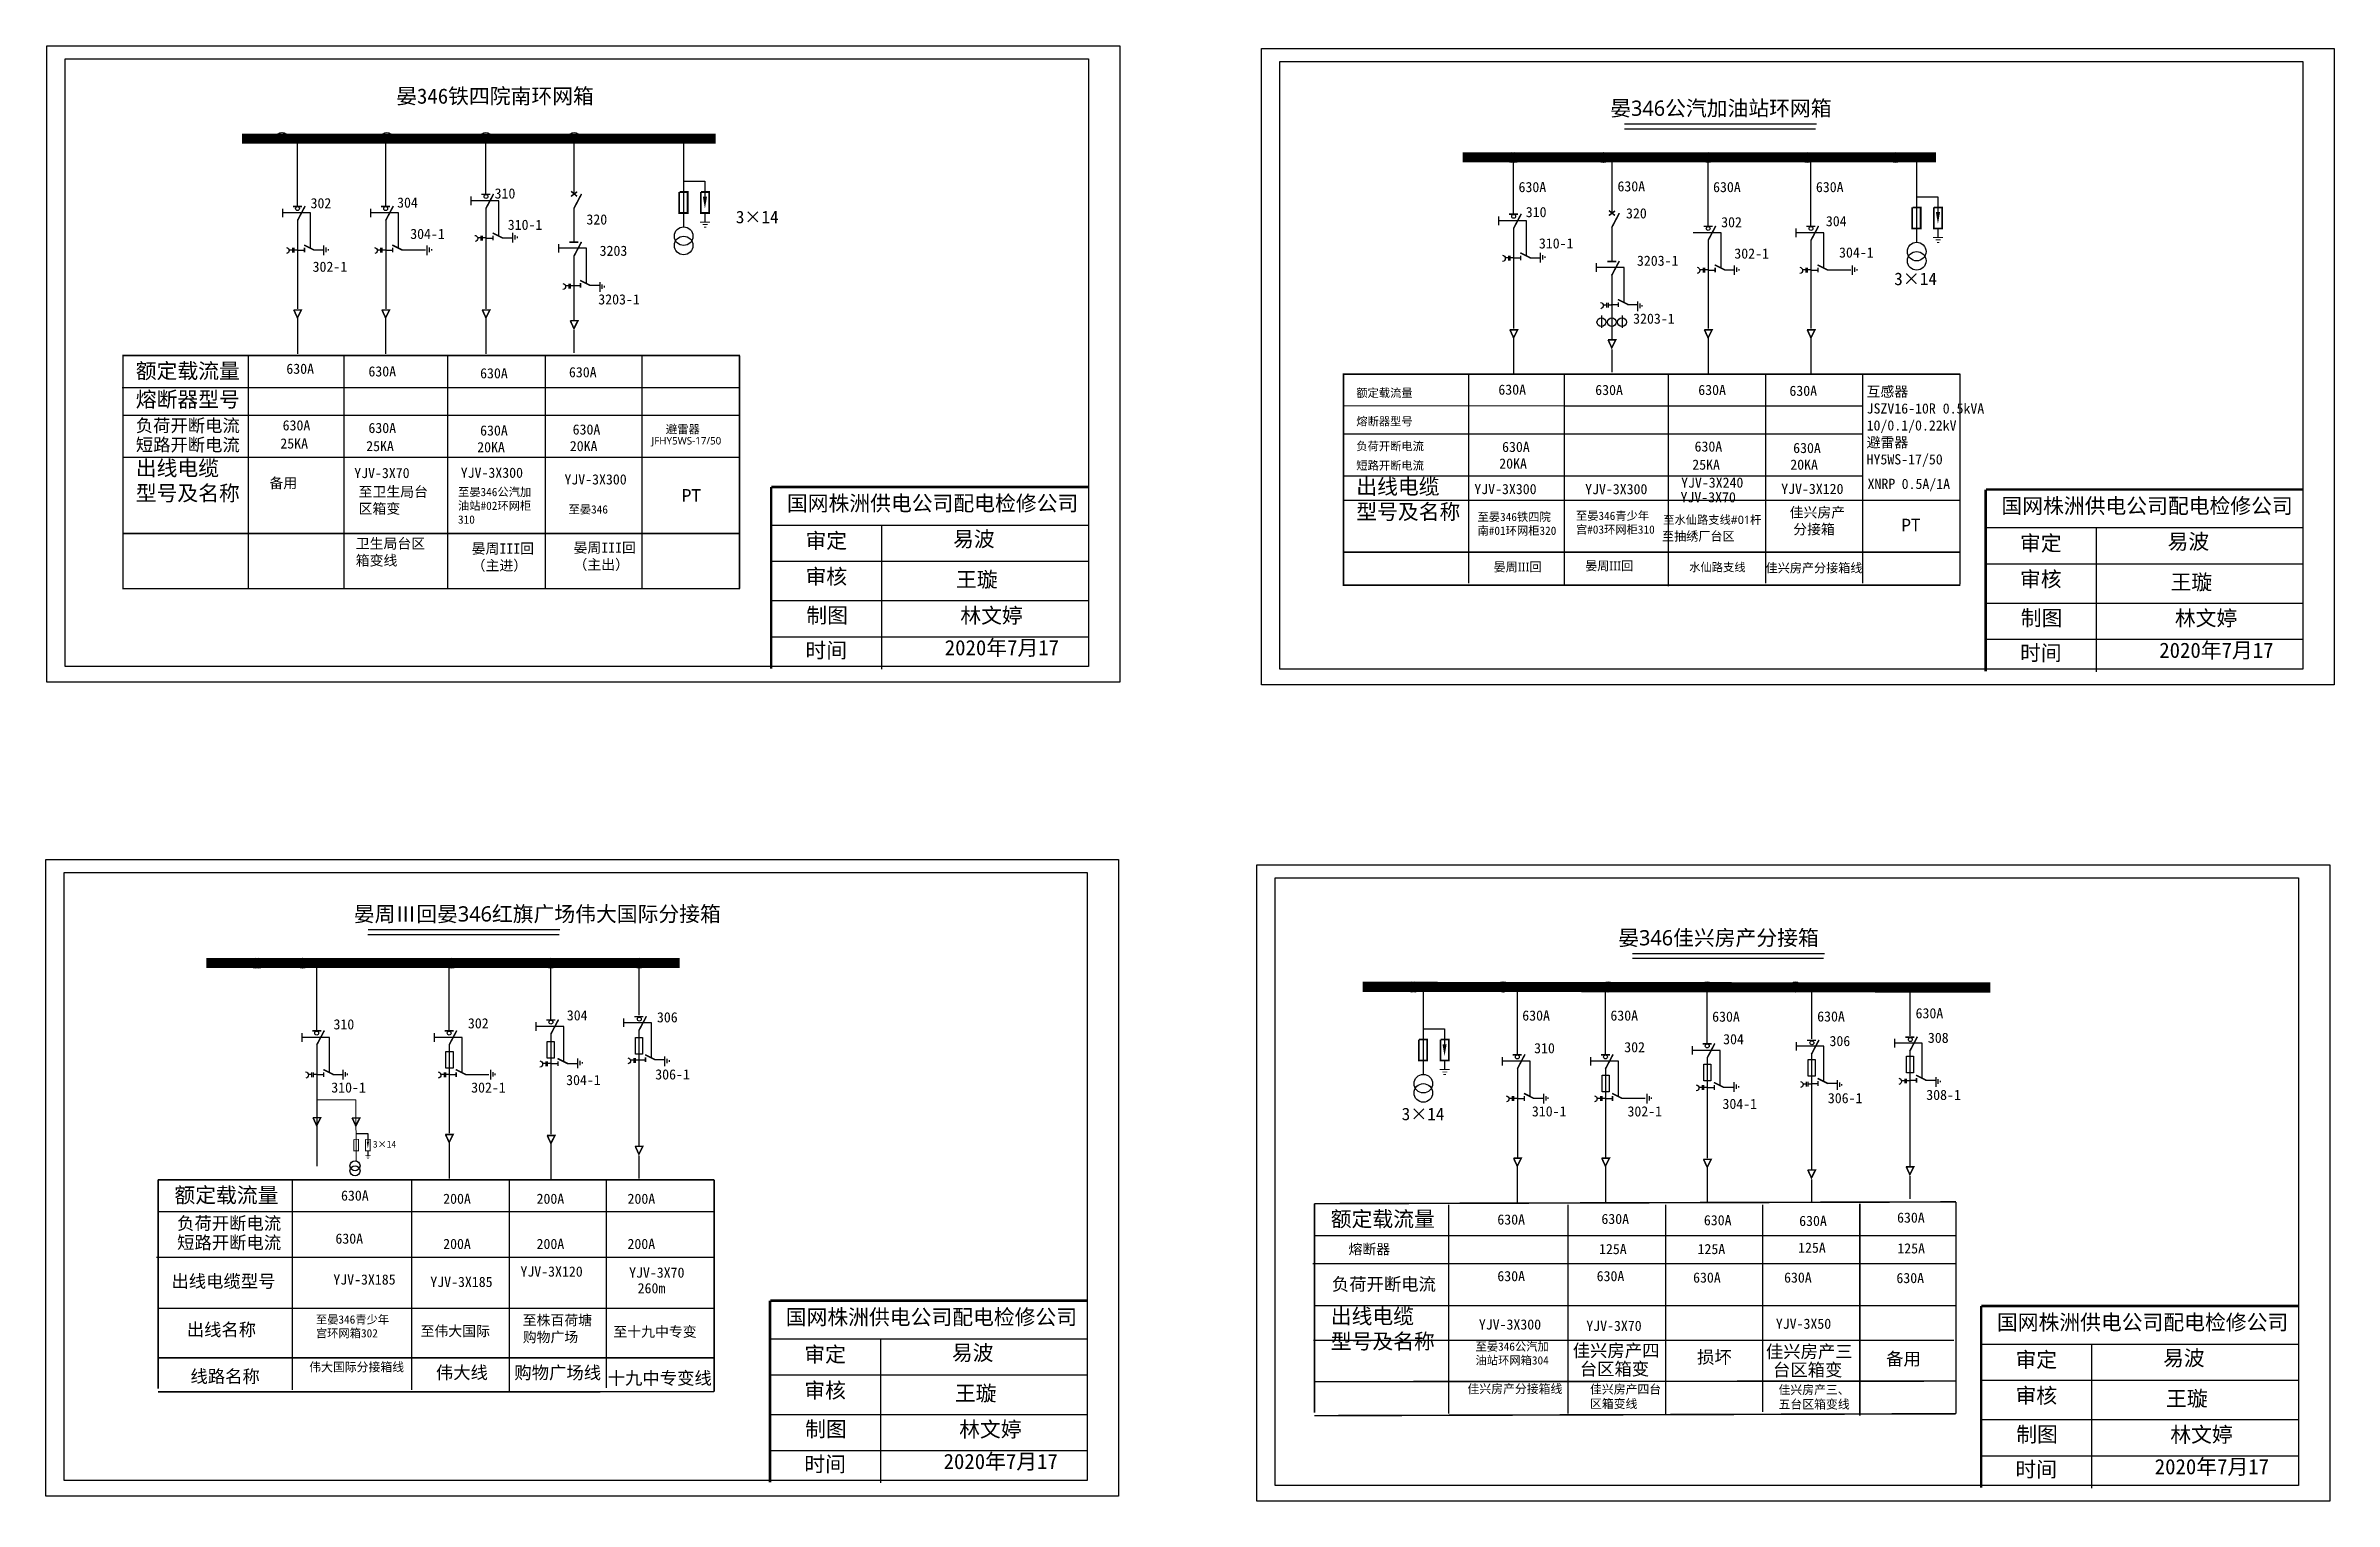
# Model space of a CAD drawing. Extents: x 39 to 764, y -299 to -13.
# Drawn here: x 38.7 to 488.7, y -299 to -12.8 of the extents above; entities that cross this region are included whole.
import ezdxf

# ---------------------------------------------------------------- set-up
doc = ezdxf.new("R2010")
doc.units = 0
doc.header["$LTSCALE"] = 0.774411
doc.linetypes.add('ACAD_ISO02W100', pattern=[15, 12, -3])
doc.linetypes.add('CENTER', pattern=[50.8, 31.75, -6.35, 6.35, -6.35])
doc.layers.get('0').update_dxf_attribs({"linetype": 'CONTINUOUS'})
doc.styles.add('_txtstyle_1.63_0_0', font='simsun.ttc', dxfattribs={"height": 1.625415})
doc.styles.add('_txtstyle_1.71_0_0', font='simsun.ttc', dxfattribs={"height": 1.709279})
doc.styles.add('HZ', font='msyh.ttf')
doc.styles.add('KaiTi_txtstyle_2.00_0_0', font='simkai.ttf', dxfattribs={"height": 2})
doc.styles.add('KaiTi_txtstyle_200.00_0_0200', font='simkai.ttf', dxfattribs={"height": 200})
doc.styles.get("Standard").update_dxf_attribs({"font": 'simkai.ttf', "height": 2.5})
doc.styles.add('STYLE1', font='txt.shx', dxfattribs={"height": 2.6})
doc.styles.add('字体', font='simkai_0.ttf', dxfattribs={"height": 2.5})
doc.styles.add('微软雅黑_txtstyle_1.63_0_0', font='msyh.ttf', dxfattribs={"height": 1.625415})
doc.styles.add('楷体_GB2312_txtstyle_3.00_0_0', font='simkai_0.ttf', dxfattribs={"height": 3})

msp = doc.modelspace()

# ---------------------------------------------------------------- texts
at = {"color": 0}
for s, height, style, p in [('晏346公汽加油站环网箱', 3, 'HZ', (346.33, -26.6)), ('额定载流量', 3, 'HZ', (56.4, -78.25)), ('熔断器型号', 3, 'HZ', (56.4, -83.85)), ('额定载流量', 1.625, '微软雅黑_txtstyle_1.63_0_0', (296.4, -81.9)), ('短路开断电流', 2.5, 'HZ', (56.4, -92.53)), ('负荷开断电流', 2.5, 'HZ', (56.4, -88.74)), ('熔断器型号', 1.625, '微软雅黑_txtstyle_1.63_0_0', (296.4, -87.5)), ('出线电缆', 3, 'HZ', (56.4, -97.37)), ('短路开断电流', 1.625, '微软雅黑_txtstyle_1.63_0_0', (296.4, -96.18)), ('负荷开断电流', 1.625, '微软雅黑_txtstyle_1.63_0_0', (296.4, -92.38)), ('型号及名称', 3, 'HZ', (56.4, -102.3)), ('出线电缆', 3, 'HZ', (296.4, -101.01)), ('PT', 2.5, 'HZ', (163.72, -102.5)), ('型号及名称', 3, 'HZ', (296.4, -105.95)), ('佳兴房产', 2, 'HZ', (381.61, -105.58)), ('至水仙路支线#01杆', 1.625, '微软雅黑_txtstyle_1.63_0_0', (356.75, -106.86)), ('分接箱', 2, 'HZ', (382.32, -108.9)), ('PT', 2.5, 'HZ', (403.53, -108.33)), ('至抽绣厂台区', 1.745, 'HZ', (356.52, -110.14)), ('晏周III回', 1.745, 'HZ', (323.39, -116.19)), ('晏周III回', 1.745, 'HZ', (341.4, -115.98)), ('佳兴房产分接箱线', 1.745, 'HZ', (376.89, -116.39)), ('晏周Ⅲ回晏346红旗广场伟大国际分接箱', 3, 'HZ', (99.27, -185.04)), ('晏346佳兴房产分接箱', 3, 'HZ', (347.9, -189.73)), ('额定载流量', 3, 'HZ', (64, -240.33)), ('负荷开断电流', 2.5, 'HZ', (64.53, -245.63)), ('额定载流量', 3, 'HZ', (291.38, -245.03)), ('短路开断电流', 2.5, 'HZ', (64.53, -249.42)), ('出线电缆型号', 2.5, 'HZ', (63.41, -257.02)), ('负荷开断电流', 2.5, 'HZ', (291.6, -257.6)), ('出线电缆', 3, 'HZ', (291.38, -264.15)), ('出线名称', 2.5, 'HZ', (66.42, -266.54)), ('型号及名称', 3, 'HZ', (291.38, -269.08)), ('佳兴房产四', 2.5, 'HZ', (338.96, -270.66)), ('损坏', 2.5, 'HZ', (363.41, -271.95)), ('佳兴房产三', 2.5, 'HZ', (376.95, -270.84)), ('备用', 2.5, 'HZ', (400.59, -272.29)), ('线路名称', 2.5, 'HZ', (67.15, -275.74)), ('伟大线', 2.5, 'HZ', (115.41, -274.97)), ('购物广场线', 2.5, 'HZ', (130.85, -274.99)), ('十九中专变线', 2.5, 'HZ', (149.21, -276.08)), ('台区箱变', 2.5, 'HZ', (340.35, -274.26)), ('台区箱变', 2.5, 'HZ', (378.34, -274.44))]:
    msp.add_text(s, height=height, dxfattribs=dict(style=style)).set_placement(p)
for s, p in [('630A', (328.31, -41.6)), ('630A', (347.76, -41.46)), ('630A', (366.56, -41.6)), ('630A', (386.78, -41.6)), ('302', (90.77, -44.77)), ('304', (107.79, -44.65)), ('310', (126.96, -42.86)), ('310', (329.73, -46.52)), ('320', (349.44, -46.77)), ('304-1', (110.37, -50.81)), ('310-1', (129.55, -49.02)), ('320', (145.02, -47.97)), ('302', (368.15, -48.51)), ('304', (388.74, -48.31)), ('3203', (147.61, -54.13)), ('310-1', (332.31, -52.68)), ('302-1', (370.74, -54.67)), ('304-1', (391.33, -54.47)), ('302-1', (91.17, -57.27)), ('3203-1', (351.59, -56.09)), ('3203-1', (147.35, -63.69)), ('3203-1', (350.84, -67.48)), ('630A', (86.01, -77.33)), ('630A', (102.15, -77.85)), ('630A', (124.11, -78.22)), ('630A', (141.58, -78.01)), ('630A', (324.34, -81.44)), ('630A', (343.39, -81.5)), ('630A', (363.65, -81.5)), ('630A', (381.57, -81.66)), ('630A', (85.28, -88.46)), ('630A', (102.15, -88.98)), ('630A', (124.11, -89.47)), ('630A', (142.31, -89.27)), ('25KA', (84.83, -92.02)), ('25KA', (101.71, -92.54)), ('20KA', (123.54, -92.75)), ('20KA', (141.75, -92.54)), ('20KA', (324.51, -95.97)), ('630A', (325.07, -92.7)), ('25KA', (362.47, -96.19)), ('630A', (362.92, -92.62)), ('20KA', (381.74, -96.19)), ('630A', (382.31, -92.91)), ('YJV-3X70', (99.36, -97.83)), ('YJV-3X300', (120.3, -97.78)), ('YJV-3X300', (140.69, -99.09)), ('YJV-3X300', (319.61, -100.99)), ('YJV-3X240', (360.27, -99.72)), ('YJV-3X120', (379.96, -100.96)), ('XNRP', (396.94, -99.96)), ('0.5A/1A', (403.64, -99.97)), ('YJV-3X300', (341.4, -101)), ('YJV-3X70', (360.16, -102.6)), ('304', (141.16, -204.48)), ('630A', (406.38, -204.07)), ('310', (95.28, -206.25)), ('302', (121.71, -206.05)), ('306', (158.88, -204.87)), ('630A', (329.04, -204.52)), ('630A', (346.37, -204.52)), ('630A', (366.38, -204.74)), ('630A', (387.03, -204.7)), ('308', (408.8, -208.9)), ('310', (331.37, -210.94)), ('302', (349.09, -210.74)), ('304', (368.54, -209.17)), ('306', (389.45, -209.53)), ('304-1', (141.03, -217.2)), ('306-1', (158.55, -216.1)), ('310-1', (94.84, -218.67)), ('302-1', (122.35, -218.68)), ('304-1', (368.41, -221.89)), ('306-1', (389.13, -220.76)), ('308-1', (408.48, -220.13)), ('310-1', (330.93, -223.36)), ('302-1', (349.73, -223.37)), ('630A', (96.76, -239.93)), ('200A', (116.85, -240.55)), ('200A', (135.21, -240.55)), ('200A', (153.1, -240.55)), ('630A', (324.14, -244.63)), ('630A', (344.6, -244.52)), ('630A', (364.75, -244.77)), ('630A', (383.49, -244.9)), ('630A', (402.74, -244.26)), ('630A', (95.66, -248.39)), ('200A', (116.85, -249.43)), ('200A', (135.21, -249.43)), ('200A', (153.09, -249.43)), ('YJV-3X185', (95.25, -256.43)), ('YJV-3X185', (114.32, -256.9)), ('YJV-3X120', (132.04, -254.86)), ('YJV-3X70', (153.41, -255.07)), ('260m', (155.09, -258.14)), ('630A', (324.14, -255.76)), ('630A', (343.67, -255.76)), ('630A', (362.63, -256.05)), ('630A', (380.52, -256.05)), ('630A', (402.61, -256.14)), ('至伟大国际', (112.4, -266.57)), ('至十九中专变', (150.32, -266.69)), ('YJV-3X300', (320.5, -265.27)), ('YJV-3X70', (341.63, -265.54)), ('YJV-3X50', (378.9, -265.13))]:
    msp.add_text(s, height=2).set_placement(p)
for s, height, p in [('3×14', 2.469, (174.4, -47.73)), ('3×14', 2.469, (402.18, -59.89)), ('避雷器', 1.638, (160.62, -89.05)), ('3×14', 2.469, (305.33, -224.11)), ('3×14', 1.342, (103.03, -229.5))]:
    msp.add_text(s, height=height, dxfattribs=at).set_placement(p)
at = {"color": 0, "style": 'HZ'}
msp.add_text('JFHY5WS-17/50', height=1.474, dxfattribs=at).set_placement((157.83, -91.23))
at = {"color": 1, "linetype": 'Continuous', "attachment_point": 1, "style": 'STYLE1'}
for s, insert, char_height, width in [('{\\fSimSun|b0|i0|c134|p2;\\C7;晏346铁四院南环网箱}', (107.61, -21.21), 3, 45.0418), ('{\\fSimSun|b0|i0|c134|p2;\\C7;备用}', (82.68, -97.81), 2, 15.4635), ('{\\fSimSun|b0|i0|c134|p2;\\C7;至卫生局台区箱变}', (100.22, -99.51), 2, 15.4635), ('{\\fKaiTi_GB2312|b0|i0|c134|p49;\\C7;至晏346公汽加油站#02环网柜310}', (119.76, -99.76), 1.6254, 16.4726), ('{\\fKaiTi_GB2312|b0|i0|c134|p49;\\C7;至晏346}', (141.5, -103.18), 1.6254, 16.4726), ('{\\fKaiTi_GB2312|b0|i0|c134|p49;\\C7;至晏346铁四院南#01环网柜320}', (320.24, -104.66), 1.6254, 16.4726), ('{\\fKaiTi_GB2312|b0|i0|c134|p49;\\C7;至晏346青少年宫#03环网柜310}', (339.59, -104.43), 1.6254, 16.4726), ('{\\fSimSun|b0|i0|c134|p2;\\C7;卫生局台区箱变线}', (99.66, -109.69), 2, 15.4635), ('{\\fSimSun|b0|i0|c134|p2;\\C7;晏周III回（主进）}', (122.45, -110.68), 2, 15.4635), ('{\\fSimSun|b0|i0|c134|p2;\\C7;晏周III回（主出）}', (142.47, -110.51), 2, 15.4635)]:
    msp.add_mtext(s, dxfattribs=dict(at, insert=insert, char_height=char_height, width=width))
at = {"linetype": 'Continuous', "attachment_point": 1}
for s, insert, char_height, width, style in [('\\A1;{\\fSimSun|b0|i0|c134|p2;互感器\\PJSZV16-10R 0.5kVA\\P10/0.1/0.22kV\\P避雷器\\PHY5WS-17/50}', (396.75, -79.81), 2, 33.191, 'KaiTi_txtstyle_2.00_0_0'), ('国网株洲供电公司配电检修公司', (184.44, -101.28), 3, 82.0179, '字体'), ('国网株洲供电公司配电检修公司', (423.26, -101.79), 3, 82.0179, '字体'), ('{\\fSimSun|b0|i0|c134|p2;易波}', (217.11, -108.3), 3, 23.4615, '字体'), ('审定', (188.09, -108.63), 3, 23.4615, '字体'), ('审定', (426.91, -109.14), 3, 23.4615, '字体'), ('{\\fSimSun|b0|i0|c134|p2;易波}', (455.93, -108.81), 3, 23.4615, '字体'), ('审核', (188.09, -115.7), 3, 23.4615, '字体'), ('{\\fSimSun|b0|i0|c134|p2;王璇}', (217.69, -116.27), 3, 33.0539, '字体'), ('审核', (426.91, -116.21), 3, 23.4615, '字体'), ('{\\fSimSun|b0|i0|c134|p2;王璇}', (456.52, -116.78), 3, 33.0539, '字体'), ('制图', (188.25, -123.32), 3, 23.4615, '字体'), ('林文婷', (218.54, -123.37), 3, 38.7889, '楷体_GB2312_txtstyle_3.00_0_0'), ('制图', (427.07, -123.83), 3, 23.4615, '字体'), ('林文婷', (457.36, -123.88), 3, 38.7889, '楷体_GB2312_txtstyle_3.00_0_0'), ('时间', (188.09, -130.2), 3, 23.4615, '字体'), ('{\\fSimSun|b0|i0|c134|p2;2020年7月17}', (215.48, -129.68), 3, 31.0354, '楷体_GB2312_txtstyle_3.00_0_0'), ('时间', (426.91, -130.71), 3, 23.4615, '字体'), ('{\\fSimSun|b0|i0|c134|p2;2020年7月17}', (454.3, -130.19), 3, 31.0354, '楷体_GB2312_txtstyle_3.00_0_0'), ('国网株洲供电公司配电检修公司', (184.21, -261.31), 3, 82.0179, '字体'), ('国网株洲供电公司配电检修公司', (422.37, -262.34), 3, 82.0179, '字体'), ('审定', (187.86, -268.66), 3, 23.4615, '字体'), ('{\\fSimSun|b0|i0|c134|p2;易波}', (216.88, -268.33), 3, 23.4615, '字体'), ('审定', (426.02, -269.69), 3, 23.4615, '字体'), ('{\\fSimSun|b0|i0|c134|p2;易波}', (455.04, -269.36), 3, 23.4615, '字体'), ('伟大国际分接箱线', (90.51, -271.8), 1.709, 18.5526, '_txtstyle_1.71_0_0'), ('审核', (187.86, -275.73), 3, 23.4615, '字体'), ('{\\fSimSun|b0|i0|c134|p2;王璇}', (217.47, -276.3), 3, 33.0539, '字体'), ('{\\fSimSun|b0|i0|c134|p54;佳兴房产分接箱线}', (318.27, -276.09), 1.7093, 18.5526, 'STYLE1'), ('{\\fSimSun|b0|i0|c134|p54;佳兴房产四台区箱变线}', (342.36, -276.17), 1.7093, 14.515, '_txtstyle_1.71_0_0'), ('{\\fSimSun|b0|i0|c134|p54;佳兴房产三、五台区箱变线}', (379.43, -276.27), 1.7093, 15.3406, '_txtstyle_1.71_0_0'), ('审核', (426.02, -276.76), 3, 23.4615, '字体'), ('{\\fSimSun|b0|i0|c134|p2;王璇}', (455.63, -277.33), 3, 33.0539, '字体'), ('制图', (188.02, -283.35), 3, 23.4615, '字体'), ('林文婷', (218.31, -283.4), 3, 38.7889, '楷体_GB2312_txtstyle_3.00_0_0'), ('制图', (426.18, -284.38), 3, 23.4615, '字体'), ('林文婷', (456.47, -284.43), 3, 38.7889, '楷体_GB2312_txtstyle_3.00_0_0'), ('时间', (187.86, -290.23), 3, 23.4615, '字体'), ('{\\fSimSun|b0|i0|c134|p2;2020年7月17}', (215.25, -289.71), 3, 31.0354, '楷体_GB2312_txtstyle_3.00_0_0'), ('时间', (426.02, -291.26), 3, 23.4615, '字体'), ('{\\fSimSun|b0|i0|c134|p2;2020年7月17}', (453.41, -290.74), 3, 31.0354, '楷体_GB2312_txtstyle_3.00_0_0')]:
    msp.add_mtext(s, dxfattribs=dict(at, insert=insert, char_height=char_height, width=width, style=style))
at = {"color": 7, "linetype": 'Continuous', "attachment_point": 1, "style": '_txtstyle_1.63_0_0'}
for s, insert, char_height, width in [('水仙路支线', (361.86, -114.56), 1.625, 21.6906), ('{\\fKaiTi_GB2312|b0|i0|c134|p49;\\C7;至晏346青少年宫环网箱302', (91.82, -262.48), 1.6254, 16.4726)]:
    msp.add_mtext(s, dxfattribs=dict(at, insert=insert, char_height=char_height, width=width))
at = {"color": 7, "linetype": 'Continuous', "lineweight": 0, "ltscale": 1.291915, "char_height": 2, "attachment_point": 1, "style": 'KaiTi_txtstyle_200.00_0_0200'}
for s, insert in [('熔断器', (294.87, -248.46)), ('125A', (344.13, -248.44)), ('125A', (363.51, -248.44)), ('125A', (383.28, -248.18)), ('125A', (402.79, -248.31))]:
    msp.add_mtext(s, dxfattribs=dict(at, insert=insert))
at = {"insert": (132.49, -262.42), "char_height": 2, "width": 29.4875, "attachment_point": 1}
msp.add_mtext('至株百荷塘\\P购物广场', dxfattribs=at)
at = {"color": 1, "linetype": 'Continuous', "true_color": 0xff0000, "insert": (319.85, -267.81), "char_height": 1.6254, "width": 16.4726, "attachment_point": 1, "style": '_txtstyle_1.63_0_0'}
msp.add_mtext('{\\fKaiTi_GB2312|b0|i0|c134|p49;\\C7;至晏346公汽加油站环网箱304}', dxfattribs=at)

# ---------------------------------------------------------------- blocks, each defined once
blk = doc.blocks.new('JD')
for points in [[(-2, 0.2), (-2, -0.2), (2, 0.2), (2, -0.2)], [(1, -1.2), (1, -0.8), (-1, -1.2), (-1, -0.8)], [(-0.5, -1.8), (-0.5, -2.2), (0.5, -1.8), (0.5, -2.2)]]:
    blk.add_trace(points)

# ---------------------------------------------------------------- linework, layer by layer
for p, q in [((88.14, -31.86), (88.14, -44.37)), ((105.48, -31.86), (105.48, -44.37)), ((125.2, -31.86), (125.2, -42)), ((142.56, -31.86), (142.56, -42)), ((327.28, -35.77), (327.28, -45.91)), ((346.63, -35.63), (346.63, -45.77)), ((365.53, -35.77), (365.53, -48.29)), ((385.75, -35.77), (385.75, -48.29)), ((125.26, -44.73), (125.26, -64.52)), ((142.56, -44.73), (142.56, -51.37)), ((88.2, -47.1), (88.2, -64.52)), ((105.54, -47.1), (105.54, -64.52)), ((327.34, -48.64), (327.34, -68.43)), ((346.63, -48.49), (346.63, -55.14)), ((88.2, -53.01), (89.58, -53.01)), ((91.39, -52.97), (93.28, -52.97)), ((105.54, -53.01), (106.92, -53.01)), ((108.73, -52.97), (113.36, -52.97)), ((125.26, -50.63), (126.65, -50.63)), ((128.45, -50.59), (130.34, -50.59)), ((365.59, -51.02), (365.59, -68.43)), ((385.81, -51.02), (385.81, -68.43)), ((142.56, -54.13), (142.56, -66.8)), ((142.56, -54.16), (142.56, -54.39)), ((327.34, -54.54), (328.72, -54.54)), ((330.53, -54.5), (332.42, -54.5)), ((346.63, -57.9), (346.63, -70.57)), ((346.63, -57.93), (346.63, -58.16)), ((365.59, -56.92), (366.97, -56.92)), ((368.78, -56.88), (370.66, -56.88)), ((385.81, -56.92), (387.19, -56.92)), ((389, -56.88), (393.64, -56.88)), ((142.48, -59.95), (143.86, -59.95)), ((145.67, -59.91), (147.55, -59.91)), ((88.19, -66.31), (88.19, -73.4)), ((105.53, -66.31), (105.53, -73.4)), ((125.26, -66.31), (125.26, -73.4)), ((344.64, -65.85), (344.64, -68.29)), ((346.55, -63.72), (347.94, -63.72)), ((348.71, -65.85), (348.71, -68.29)), ((349.74, -63.68), (351.63, -63.68)), ((327.33, -70.23), (327.33, -77.32)), ((365.58, -70.23), (365.58, -77.32)), ((385.8, -70.23), (385.8, -77.32)), ((78.5, -73.94), (78.5, -119.59)), ((97.29, -73.94), (97.29, -119.59)), ((117.71, -73.94), (117.71, -119.59)), ((136.9, -73.94), (136.9, -119.59)), ((155.94, -73.94), (155.94, -119.59)), ((53.74, -79.99), (175.12, -79.99)), ((318.49, -77.59), (318.49, -118.51)), ((337.29, -77.59), (337.29, -118.89)), ((357.7, -77.59), (357.7, -119.08)), ((376.89, -77.59), (376.89, -118.51)), ((395.93, -77.59), (395.93, -118.51)), ((54.03, -85.48), (175.12, -85.48)), ((293.73, -83.64), (337.29, -83.58)), ((294.02, -89.13), (337.29, -89.13)), ((54.03, -93.75), (175.12, -93.75)), ((294.02, -97.4), (395.93, -97.4)), ((293.95, -102.18), (415.04, -102.18)), ((155.32, -193.23), (155.32, -203.48)), ((91.92, -194), (91.92, -206.51)), ((117.96, -194), (117.96, -206.51)), ((137.97, -194.21), (137.97, -204.35)), ((385.9, -197.89), (385.9, -208.13)), ((405.25, -197.26), (405.25, -207.5)), ((328.01, -198.69), (328.01, -211.2)), ((345.35, -198.69), (345.35, -211.2)), ((365.35, -198.91), (365.35, -209.04)), ((155.32, -206.41), (155.32, -229.08)), ((155.32, -206.44), (155.32, -206.67)), ((91.98, -209.24), (92, -233.15)), ((118.02, -209.24), (118.02, -226.66)), ((138.03, -207.08), (138.03, -226.87)), ((385.9, -211.07), (385.9, -233.73)), ((385.9, -211.1), (385.9, -211.33)), ((405.25, -210.44), (405.25, -233.1)), ((405.25, -210.47), (405.25, -210.7)), ((91.98, -215.14), (93.36, -215.14)), ((95.17, -215.1), (97.06, -215.1)), ((118.02, -215.14), (119.41, -215.14)), ((121.22, -215.1), (125.85, -215.1)), ((138.03, -212.98), (139.42, -212.98)), ((141.22, -212.94), (143.11, -212.94)), ((155.25, -212.23), (156.63, -212.23)), ((158.44, -212.19), (160.32, -212.19)), ((328.07, -213.93), (328.07, -231.35)), ((345.4, -213.93), (345.4, -231.35)), ((365.41, -211.77), (365.41, -231.57)), ((328.07, -219.84), (329.45, -219.84)), ((331.26, -219.8), (333.14, -219.8)), ((345.4, -219.84), (346.79, -219.84)), ((348.6, -219.8), (353.23, -219.8)), ((365.41, -217.67), (366.8, -217.67)), ((368.6, -217.64), (370.49, -217.64)), ((385.82, -216.89), (387.2, -216.89)), ((389.01, -216.85), (390.9, -216.85)), ((405.17, -216.26), (406.56, -216.26)), ((408.36, -216.22), (410.25, -216.22)), ((118.02, -228.45), (118.02, -235.54)), ((138.03, -228.66), (138.03, -235.75)), ((328.06, -233.14), (328.06, -240.23)), ((345.4, -233.14), (345.4, -240.23)), ((365.41, -233.36), (365.41, -240.45)), ((87.13, -236.03), (87.13, -277.11)), ((110.64, -236.03), (110.64, -277.11)), ((129.83, -236.03), (129.83, -277.31)), ((148.87, -236.03), (148.87, -276.73)), ((60.81, -242.07), (170.12, -242.07)), ((314.51, -240.72), (314.51, -281.81)), ((338.02, -240.72), (338.02, -281.81)), ((357.21, -240.72), (357.21, -282)), ((376.25, -240.72), (376.25, -281.43)), ((288.19, -246.77), (414.32, -246.77)), ((60.47, -251.06), (170.12, -251.06)), ((287.85, -252.26), (414.32, -252.26)), ((288.37, -260.53), (414.32, -260.53)), ((60.99, -261.09), (170.12, -261.09)), ((287.98, -267.36), (413.93, -267.36))]:
    msp.add_line(p, q)
at = {"color": 0}
for p, q in [((164.11, -32.1), (164.11, -48.51)), ((406.57, -35.12), (406.57, -51.54)), ((164.09, -39.47), (168.32, -39.47)), ((168.32, -39.47), (168.32, -42.56)), ((406.55, -42.5), (410.78, -42.5)), ((410.78, -42.5), (410.78, -45.59)), ((168.32, -45.81), (168.32, -47.41)), ((410.78, -48.84), (410.78, -50.44)), ((309.55, -198.75), (309.55, -215.17)), ((309.53, -206.13), (313.76, -206.13)), ((313.76, -206.13), (313.76, -209.22)), ((313.76, -212.47), (313.76, -214.07)), ((99.74, -226.72), (102.04, -226.72)), ((102.04, -226.72), (102.04, -228.4)), ((102.04, -230.17), (102.04, -231.04))]:
    msp.add_line(p, q, dxfattribs=at)
at = {"linetype": 'Continuous'}
for p, q in [((93.34, -52.08), (93.34, -53.97)), ((93.78, -52.52), (93.78, -53.39)), ((94.21, -52.81), (94.21, -53.1)), ((113.65, -52.08), (113.65, -53.97)), ((114.09, -52.52), (114.09, -53.39)), ((114.52, -52.81), (114.52, -53.1)), ((130.51, -49.62), (130.51, -51.5)), ((130.95, -50.05), (130.95, -50.92)), ((131.38, -50.34), (131.38, -50.63)), ((332.59, -53.53), (332.59, -55.42)), ((333.02, -53.97), (333.02, -54.84)), ((333.46, -54.26), (333.46, -54.55)), ((370.73, -56), (370.73, -57.88)), ((371.17, -56.43), (371.17, -57.3)), ((371.6, -56.72), (371.6, -57.01)), ((393.93, -56), (393.93, -57.88)), ((394.36, -56.43), (394.36, -57.3)), ((394.8, -56.72), (394.8, -57.01)), ((147.63, -59.33), (147.63, -61.21)), ((148.07, -59.76), (148.07, -60.63)), ((148.5, -60.05), (148.5, -60.34)), ((351.71, -63.1), (351.71, -64.98)), ((352.14, -63.53), (352.14, -64.4)), ((352.58, -63.82), (352.58, -64.11)), ((181.39, -107.07), (243.76, -107.07)), ((203.04, -107.08), (203.04, -135.41)), ((420.21, -107.58), (482.58, -107.58)), ((441.86, -107.59), (441.86, -135.92)), ((181.39, -114.17), (243.76, -114.17)), ((420.21, -114.69), (482.58, -114.69)), ((181.39, -121.92), (243.76, -121.92)), ((420.21, -122.44), (482.58, -122.44)), ((181.39, -129.03), (243.76, -129.03)), ((420.21, -129.54), (482.58, -129.54)), ((97.12, -214.22), (97.12, -216.1)), ((97.56, -214.65), (97.56, -215.52)), ((97.99, -214.94), (97.99, -215.23)), ((126.14, -214.22), (126.14, -216.1)), ((126.58, -214.65), (126.58, -215.52)), ((127.01, -214.94), (127.01, -215.23)), ((143.28, -211.97), (143.28, -213.85)), ((143.72, -212.4), (143.72, -213.27)), ((144.15, -212.69), (144.15, -212.98)), ((160.4, -211.61), (160.4, -213.49)), ((160.84, -212.04), (160.84, -212.91)), ((161.27, -212.33), (161.27, -212.62)), ((410.33, -215.63), (410.33, -217.52)), ((333.21, -218.91), (333.21, -220.79)), ((333.65, -219.35), (333.65, -220.22)), ((334.08, -219.64), (334.08, -219.93)), ((353.52, -218.91), (353.52, -220.79)), ((353.96, -219.35), (353.96, -220.22)), ((354.39, -219.64), (354.39, -219.93)), ((370.66, -216.66), (370.66, -218.55)), ((371.1, -217.1), (371.1, -217.97)), ((371.53, -217.39), (371.53, -217.68)), ((390.97, -216.26), (390.97, -218.15)), ((391.41, -216.7), (391.41, -217.57)), ((391.84, -216.99), (391.84, -217.28)), ((410.76, -216.07), (410.76, -216.94)), ((411.2, -216.36), (411.2, -216.65)), ((181.17, -267.11), (243.53, -267.11)), ((202.81, -267.11), (202.81, -295.45)), ((419.32, -268.13), (481.69, -268.13)), ((440.97, -268.14), (440.97, -296.47)), ((181.17, -274.21), (243.53, -274.21)), ((419.32, -275.24), (481.69, -275.24)), ((181.17, -281.96), (243.53, -281.96)), ((419.32, -282.99), (481.69, -282.99)), ((181.17, -289.06), (243.53, -289.06)), ((419.32, -290.09), (481.69, -290.09))]:
    msp.add_line(p, q, dxfattribs=at)
at = {"linetype": 'CENTER'}
for p, q in [((142.56, -68.77), (142.56, -73.22)), ((346.64, -72.53), (346.64, -76.99)), ((155.33, -231.12), (155.33, -235.57)), ((385.91, -235.77), (385.91, -240.23)), ((405.26, -235.14), (405.26, -239.6))]:
    msp.add_line(p, q, dxfattribs=at)
at = {"ltscale": 1.337459}
for p, q in [((337.29, -83.64), (395.93, -83.64)), ((337.29, -89.13), (395.93, -89.13))]:
    msp.add_line(p, q, dxfattribs=at)
at = {"color": 7, "linetype": 'Continuous', "lineweight": 0, "ltscale": 1.028465}
for p, q in [((91.98, -220.07), (99.65, -220.07)), ((99.65, -220.07), (99.74, -232.1))]:
    msp.add_line(p, q, dxfattribs=at)
at = {"linetype": 'Continuous'}
for points in [[(38.93, -12.82), (249.88, -12.82), (249.88, -137.98), (38.93, -137.98)], [(277.75, -13.33), (488.7, -13.33), (488.7, -138.49), (277.75, -138.49)], [(243.72, -134.9), (42.52, -134.9), (42.52, -15.38), (243.72, -15.38)], [(482.54, -135.41), (281.34, -135.41), (281.34, -15.9), (482.54, -15.9)], [(38.7, -172.85), (249.66, -172.85), (249.66, -298.01), (38.7, -298.01)], [(243.5, -294.93), (42.29, -294.93), (42.29, -175.42), (243.5, -175.42)], [(276.86, -173.88), (487.81, -173.88), (487.81, -299.04), (276.86, -299.04)], [(481.65, -295.96), (280.45, -295.96), (280.45, -176.45), (481.65, -176.45)], [(117.39, -210.58), (118.78, -210.58), (118.78, -213.87), (117.39, -213.87)], [(137.27, -208.6), (138.66, -208.6), (138.66, -211.89), (137.27, -211.89)], [(154.66, -207.84), (156.05, -207.84), (156.05, -211.13), (154.66, -211.13)], [(344.72, -215.23), (346.11, -215.23), (346.11, -218.52), (344.72, -218.52)], [(364.71, -213.06), (366.1, -213.06), (366.1, -216.36), (364.71, -216.36)], [(385.25, -212.15), (386.64, -212.15), (386.64, -215.45), (385.25, -215.45)], [(404.6, -211.52), (405.99, -211.52), (405.99, -214.82), (404.6, -214.82)]]:
    msp.add_lwpolyline(points, close=True, dxfattribs=at)
for points, const_width in [([(77.31, -31.1), (170.4, -31.1)], 2), ([(349.12, -28.21), (386.91, -28.21)], 0.3), ([(317.31, -34.75), (410.4, -34.75)], 2), ([(87.31, -44.41), (89.08, -44.41)], 0.3), ([(88.2, -47.18), (89.7, -44.34)], 0.3), ([(104.65, -44.41), (106.42, -44.41)], 0.3), ([(105.54, -47.18), (107.04, -44.34)], 0.3), ([(124.38, -42.04), (126.15, -42.04)], 0.3), ([(125.26, -44.8), (126.76, -41.96)], 0.3), ([(141.98, -42.44), (143.2, -41.53)], 0.3), ([(142, -41.44), (143.17, -42.42)], 0.3), ([(142.56, -44.8), (144.05, -41.96)], 0.3), ([(126.57, -49.63), (128.57, -50.63)], 0.3), ([(326.45, -45.95), (328.22, -45.95)], 0.3), ([(327.34, -48.72), (328.84, -45.87)], 0.3), ([(346.06, -46.21), (347.28, -45.3)], 0.3), ([(346.07, -45.21), (347.25, -46.19)], 0.3), ([(346.63, -48.57), (348.13, -45.73)], 0.3), ([(364.7, -48.33), (366.47, -48.33)], 0.3), ([(365.59, -51.09), (367.09, -48.25)], 0.3), ([(384.92, -48.33), (386.69, -48.33)], 0.3), ([(385.81, -51.09), (387.31, -48.25)], 0.3), ([(89.51, -52.01), (91.51, -53.01)], 0.3), ([(89.58, -52.55), (89.58, -53.47)], 0.3), ([(106.84, -52.01), (108.84, -53.01)], 0.3), ([(106.92, -52.55), (106.92, -53.47)], 0.3), ([(126.65, -50.17), (126.65, -51.09)], 0.3), ([(141.66, -51.46), (143.43, -51.46)], 0.3), ([(142.55, -54.22), (144.05, -51.38)], 0.3), ([(328.65, -53.54), (330.65, -54.54)], 0.3), ([(328.72, -54.08), (328.72, -55)], 0.3), ([(345.74, -55.23), (347.51, -55.23)], 0.3), ([(346.62, -57.99), (348.12, -55.15)], 0.3), ([(366.89, -55.92), (368.89, -56.92)], 0.3), ([(366.97, -56.46), (366.97, -57.38)], 0.3), ([(387.11, -55.92), (389.11, -56.92)], 0.3), ([(387.19, -56.46), (387.19, -57.38)], 0.3), ([(143.78, -58.95), (145.78, -59.95)], 0.3), ([(143.86, -59.49), (143.86, -60.41)], 0.3), ([(347.86, -62.72), (349.86, -63.72)], 0.3), ([(87.45, -64.77), (88.97, -64.77), (88.19, -66.31), (87.47, -64.74)], 0.3), ([(104.78, -64.77), (106.31, -64.77), (105.53, -66.31), (104.8, -64.74)], 0.3), ([(124.51, -64.77), (126.04, -64.77), (125.26, -66.31), (124.53, -64.74)], 0.3), ([(141.82, -66.89), (143.34, -66.89), (142.56, -68.44), (141.84, -66.86)], 0.3), ([(347.94, -63.26), (347.94, -64.18)], 0.3), ([(326.59, -68.68), (328.11, -68.68), (327.33, -70.23), (326.61, -68.65)], 0.3), ([(345.89, -70.66), (347.42, -70.66), (346.64, -72.21), (345.91, -70.63)], 0.3), ([(364.84, -68.68), (366.36, -68.68), (365.58, -70.23), (364.85, -68.65)], 0.3), ([(385.06, -68.68), (386.58, -68.68), (385.8, -70.23), (385.07, -68.65)], 0.3), ([(53.74, -73.74), (175.19, -73.74)], 0.3), ([(53.88, -119.59), (53.89, -73.74)], 0.3), ([(175.12, -73.74), (175.12, -119.59)], 0.3), ([(293.73, -77.39), (415.19, -77.39)], 0.3), ([(293.87, -119.08), (293.88, -77.39)], 0.3), ([(415.12, -77.39), (415.12, -118.7)], 0.3), ([(175.19, -108.75), (53.74, -108.75)], 0.3), ([(415.19, -112.4), (293.73, -112.4)], 0.3), ([(175.19, -119.59), (53.74, -119.59)], 0.3), ([(415.19, -118.89), (293.73, -118.89)], 0.3), ([(102.05, -186.65), (139.85, -186.65)], 0.3), ([(70.25, -193.19), (163.34, -193.19)], 2), ([(350.69, -191.35), (388.48, -191.35)], 0.3), ([(297.63, -197.88), (421.05, -198.02)], 2), ([(91.09, -206.55), (92.86, -206.55)], 0.3), ([(91.98, -209.31), (93.48, -206.47)], 0.3), ([(117.14, -206.55), (118.91, -206.55)], 0.3), ([(118.02, -209.31), (119.52, -206.47)], 0.3), ([(137.15, -204.39), (138.92, -204.39)], 0.3), ([(138.03, -207.15), (139.53, -204.31)], 0.3), ([(154.43, -203.74), (156.2, -203.74)], 0.3), ([(155.32, -206.5), (156.82, -203.66)], 0.3), ([(156.55, -211.23), (158.55, -212.23)], 0.3), ([(327.18, -211.24), (328.95, -211.24)], 0.3), ([(328.07, -214.01), (329.57, -211.16)], 0.3), ([(344.52, -211.24), (346.29, -211.24)], 0.3), ([(345.4, -214.01), (346.9, -211.16)], 0.3), ([(364.53, -209.08), (366.3, -209.08)], 0.3), ([(365.41, -211.85), (366.91, -209)], 0.3), ([(385.01, -208.39), (386.78, -208.39)], 0.3), ([(385.89, -211.16), (387.39, -208.32)], 0.3), ([(404.36, -207.76), (406.13, -207.76)], 0.3), ([(405.24, -210.53), (406.74, -207.68)], 0.3), ([(93.29, -214.14), (95.29, -215.14)], 0.3), ([(93.36, -214.68), (93.36, -215.6)], 0.3), ([(119.33, -214.14), (121.33, -215.14)], 0.3), ([(119.41, -214.68), (119.41, -215.6)], 0.3), ([(139.34, -211.98), (141.34, -212.98)], 0.3), ([(139.42, -212.52), (139.42, -213.44)], 0.3), ([(156.63, -211.77), (156.63, -212.69)], 0.3), ([(387.13, -215.89), (389.13, -216.89)], 0.3), ([(406.48, -215.26), (408.48, -216.26)], 0.3), ([(406.56, -215.8), (406.56, -216.72)], 0.3), ([(329.38, -218.84), (331.37, -219.84)], 0.3), ([(329.45, -219.37), (329.45, -220.3)], 0.3), ([(346.71, -218.84), (348.71, -219.84)], 0.3), ([(346.79, -219.37), (346.79, -220.3)], 0.3), ([(366.72, -216.68), (368.72, -217.67)], 0.3), ([(366.8, -217.21), (366.8, -218.14)], 0.3), ([(387.2, -216.43), (387.2, -217.35)], 0.3), ([(91.23, -223.61), (92.75, -223.61), (91.97, -225.16), (91.25, -223.59)], 0.3), ([(98.93, -223.67), (100.45, -223.67), (99.67, -225.22), (98.95, -223.64)], 0.3), ([(117.27, -226.9), (118.8, -226.9), (118.02, -228.45), (117.29, -226.87)], 0.3), ([(137.28, -227.12), (138.81, -227.12), (138.03, -228.66), (137.3, -227.09)], 0.3), ([(154.59, -229.24), (156.11, -229.24), (155.33, -230.79), (154.61, -229.21)], 0.3), ([(327.32, -231.59), (328.84, -231.59), (328.06, -233.14), (327.33, -231.57)], 0.3), ([(344.65, -231.59), (346.18, -231.59), (345.4, -233.14), (344.67, -231.57)], 0.3), ([(364.66, -231.81), (366.19, -231.81), (365.41, -233.36), (364.68, -231.78)], 0.3), ([(385.16, -233.9), (386.69, -233.9), (385.91, -235.44), (385.18, -233.87)], 0.3), ([(404.51, -233.26), (406.04, -233.26), (405.26, -234.81), (404.53, -233.24)], 0.3), ([(60.79, -276.92), (60.8, -235.83)], 0.3), ([(60.8, -235.83), (170.12, -235.83)], 0.3), ([(170.12, -235.83), (170.12, -277.5)], 0.3), ([(288.17, -281.62), (288.18, -240.52)], 0.3), ([(288.18, -240.52), (414.32, -240.17)], 0.3), ([(395.43, -240.52), (395.43, -282.19)], 0.3), ([(414.32, -240.17), (414.32, -281.83)], 0.3), ([(170.12, -270.84), (60.64, -270.84)], 0.3), ([(170.12, -277.5), (60.79, -277.52)], 0.3), ([(414.32, -275.4), (288.02, -275.53)], 0.3), ([(414.32, -281.83), (288.17, -282.21)], 0.3)]:
    msp.add_lwpolyline(points, dxfattribs=dict(const_width=const_width))
for points in [[(349.12, -29.14), (386.73, -29.14)], [(85.25, -44.87), (85.25, -46.54)], [(102.58, -44.87), (102.58, -46.54)], [(122.31, -42.49), (122.31, -44.16)], [(324.39, -46.4), (324.39, -48.07)], [(382.85, -48.78), (382.85, -50.45)], [(87.19, -52.99), (86.56, -52.99)], [(87.19, -52.57), (87.19, -53.48)], [(87.47, -52.57), (87.47, -53.48)], [(88.2, -52.99), (87.47, -52.99)], [(104.53, -52.99), (103.89, -52.99)], [(104.53, -52.57), (104.53, -53.48)], [(104.81, -52.57), (104.81, -53.48)], [(105.53, -52.99), (104.81, -52.99)], [(124.25, -50.62), (123.62, -50.62)], [(124.25, -50.2), (124.25, -51.11)], [(124.53, -50.2), (124.53, -51.11)], [(125.26, -50.62), (124.53, -50.62)], [(139.52, -51.81), (139.52, -53.48)], [(326.33, -54.53), (325.7, -54.53)], [(326.33, -54.11), (326.33, -55.02)], [(326.61, -54.11), (326.61, -55.02)], [(327.34, -54.53), (326.61, -54.53)], [(343.6, -55.58), (343.6, -57.25)], [(364.58, -56.91), (363.95, -56.91)], [(364.58, -56.48), (364.58, -57.4)], [(364.86, -56.48), (364.86, -57.4)], [(365.58, -56.91), (364.86, -56.91)], [(384.8, -56.91), (384.17, -56.91)], [(384.8, -56.48), (384.8, -57.4)], [(385.08, -56.48), (385.08, -57.4)], [(385.8, -56.91), (385.08, -56.91)], [(141.55, -60.05), (140.91, -60.05)], [(141.55, -59.63), (141.55, -60.54)], [(141.83, -59.63), (141.83, -60.54)], [(142.55, -60.05), (141.83, -60.05)], [(345.62, -63.82), (344.99, -63.82)], [(345.62, -63.4), (345.62, -64.31)], [(345.9, -63.4), (345.9, -64.31)], [(346.63, -63.82), (345.9, -63.82)], [(102.05, -187.58), (139.66, -187.58)], [(350.69, -192.27), (388.3, -192.27)], [(89.03, -207), (89.03, -208.67)], [(115.07, -207), (115.07, -208.67)], [(135.08, -204.84), (135.08, -206.51)], [(152.29, -204.09), (152.29, -205.76)], [(362.46, -209.53), (362.46, -211.2)], [(382.87, -208.75), (382.87, -210.42)], [(402.22, -208.11), (402.22, -209.79)], [(90.97, -215.13), (90.34, -215.13)], [(90.97, -214.71), (90.97, -215.62)], [(91.25, -214.71), (91.25, -215.62)], [(91.98, -215.13), (91.25, -215.13)], [(117.01, -215.13), (116.38, -215.13)], [(117.01, -214.71), (117.01, -215.62)], [(117.3, -214.71), (117.3, -215.62)], [(118.02, -215.13), (117.3, -215.13)], [(137.02, -212.97), (136.39, -212.97)], [(137.02, -212.55), (137.02, -213.46)], [(137.3, -212.55), (137.3, -213.46)], [(138.03, -212.97), (137.3, -212.97)], [(154.32, -212.33), (153.68, -212.33)], [(154.32, -211.91), (154.32, -212.82)], [(154.6, -211.91), (154.6, -212.82)], [(155.32, -212.33), (154.6, -212.33)], [(325.11, -211.69), (325.11, -213.37)], [(342.45, -211.69), (342.45, -213.37)], [(404.24, -215.94), (404.24, -216.85)], [(404.52, -215.94), (404.52, -216.85)], [(327.06, -219.82), (326.43, -219.82)], [(327.06, -219.4), (327.06, -220.31)], [(327.34, -219.4), (327.34, -220.31)], [(328.06, -219.82), (327.34, -219.82)], [(344.4, -219.82), (343.76, -219.82)], [(344.4, -219.4), (344.4, -220.31)], [(344.68, -219.4), (344.68, -220.31)], [(345.4, -219.82), (344.68, -219.82)], [(364.4, -217.66), (363.77, -217.66)], [(364.4, -217.24), (364.4, -218.15)], [(364.68, -217.24), (364.68, -218.15)], [(365.41, -217.66), (364.68, -217.66)], [(384.89, -216.99), (384.26, -216.99)], [(384.89, -216.57), (384.89, -217.48)], [(385.17, -216.57), (385.17, -217.48)], [(385.89, -216.99), (385.17, -216.99)], [(404.24, -216.36), (403.61, -216.36)], [(405.25, -216.36), (404.52, -216.36)]]:
    msp.add_lwpolyline(points)
at = {"linetype": 'ACAD_ISO02W100'}
for points in [[(127.79, -50.16), (127.79, -43.32), (122.31, -43.32)], [(90.73, -52.54), (90.73, -45.7), (85.25, -45.7)], [(108.07, -52.54), (108.07, -45.7), (102.58, -45.7)], [(329.87, -54.07), (329.87, -47.24), (324.39, -47.24)], [(145.01, -59.48), (145.01, -52.65), (139.52, -52.65)], [(368.12, -56.45), (368.12, -49.61), (362.63, -49.61)], [(388.34, -56.45), (388.34, -49.61), (382.85, -49.61)], [(349.08, -63.25), (349.08, -56.41), (343.6, -56.41)], [(140.56, -212.51), (140.56, -205.67), (135.08, -205.67)], [(157.78, -211.76), (157.78, -204.93), (152.29, -204.93)], [(94.51, -214.67), (94.51, -207.84), (89.03, -207.84)], [(120.56, -214.67), (120.56, -207.84), (115.07, -207.84)], [(367.94, -217.2), (367.94, -210.37), (362.46, -210.37)], [(388.35, -216.42), (388.35, -209.58), (382.87, -209.58)], [(407.7, -215.79), (407.7, -208.95), (402.22, -208.95)], [(330.6, -219.37), (330.6, -212.53), (325.11, -212.53)], [(347.94, -219.37), (347.94, -212.53), (342.45, -212.53)]]:
    msp.add_lwpolyline(points, dxfattribs=at)
at = {"color": 0}
for points, const_width in [([(163.27, -41.58), (163.27, -45.71), (164.92, -45.71), (164.92, -41.58), (163.32, -41.58)], 0.349), ([(167.5, -41.58), (167.5, -45.71), (169.15, -45.71), (169.15, -41.58), (167.55, -41.58)], 0.349), ([(405.72, -44.61), (405.72, -48.74), (407.38, -48.74), (407.38, -44.61), (405.78, -44.61)], 0.349), ([(409.96, -44.61), (409.96, -48.74), (411.61, -48.74), (411.61, -44.61), (410.01, -44.61)], 0.349), ([(308.7, -208.24), (308.7, -212.37), (310.36, -212.37), (310.36, -208.24), (308.76, -208.24)], 0.349), ([(312.94, -208.24), (312.94, -212.37), (314.59, -212.37), (314.59, -208.24), (312.99, -208.24)], 0.349), ([(99.29, -227.87), (99.29, -230.11), (100.19, -230.11), (100.19, -227.87), (99.32, -227.87)], 0.19), ([(101.59, -227.87), (101.59, -230.11), (102.49, -230.11), (102.49, -227.87), (101.62, -227.87)], 0.19)]:
    msp.add_lwpolyline(points, dxfattribs=dict(at, const_width=const_width))
for points in [[(168.32, -42.51, 0.814, 0, 0), (168.32, -44.83, 0, 0, 0)], [(410.78, -45.54, 0.814, 0, 0), (410.78, -47.86, 0, 0, 0)], [(313.76, -209.17, 0.814, 0, 0), (313.76, -211.49, 0, 0, 0)], [(102.04, -228.38, 0.442, 0, 0), (102.04, -229.64, 0, 0, 0)]]:
    msp.add_lwpolyline(points, format="xyseb", dxfattribs=at)
for points in [[(86.02, -52.48, -0.877934), (86.04, -53.69)], [(103.36, -52.48, -0.877934), (103.38, -53.69)], [(123.08, -50.1, -0.877934), (123.11, -51.32)], [(325.16, -54.01, -0.877934), (325.18, -55.23)], [(363.41, -56.39, -0.877934), (363.43, -57.61)], [(383.63, -56.39, -0.877934), (383.65, -57.61)], [(140.38, -59.54, -0.877934), (140.4, -60.75)], [(344.45, -63.31, -0.877934), (344.47, -64.52)], [(89.8, -214.61, -0.877934), (89.82, -215.83)], [(115.85, -214.61, -0.877934), (115.87, -215.83)], [(135.85, -212.45, -0.877934), (135.88, -213.67)], [(153.15, -211.82, -0.877934), (153.17, -213.03)], [(403.07, -215.84, -0.877934), (403.09, -217.06)], [(325.89, -219.31, -0.877934), (325.91, -220.52)], [(343.23, -219.31, -0.877934), (343.25, -220.52)], [(363.23, -217.15, -0.877934), (363.26, -218.36)], [(383.72, -216.47, -0.877934), (383.74, -217.69)]]:
    msp.add_lwpolyline(points, format="xyb")
at = {"linetype": 'Continuous', "const_width": 0.5}
for points in [[(181.35, -99.57), (181.35, -135.29)], [(181.39, -99.57), (243.76, -99.57)], [(420.18, -100.08), (420.18, -135.81)], [(420.21, -100.08), (482.58, -100.08)], [(181.13, -259.6), (181.13, -295.33)], [(181.17, -259.6), (243.53, -259.6)], [(419.28, -260.63), (419.28, -296.36)], [(419.32, -260.63), (481.69, -260.63)]]:
    msp.add_lwpolyline(points, dxfattribs=at)
for centre, radius in [((85.09, -30.86), 0.996), ((85.19, -30.86), 0.996), ((105.77, -30.86), 0.996), ((125.25, -30.86), 0.996), ((142.6, -30.86), 0.996), ((326.97, -34.78), 0.996), ((327.59, -34.78), 0.996), ((344.93, -34.78), 0.996), ((345.02, -34.78), 0.996), ((365.61, -34.78), 0.996), ((385.08, -34.78), 0.996), ((402.43, -34.78), 0.996), ((88.2, -44.84), 0.384), ((105.54, -44.84), 0.384), ((125.26, -42.46), 0.384), ((327.34, -46.37), 0.384), ((365.59, -48.75), 0.384), ((385.81, -48.75), 0.384), ((344.6, -67.18), 0.866), ((346.65, -67.18), 0.866), ((348.66, -67.18), 0.866), ((79.91, -193.21), 0.996), ((80.53, -193.21), 0.996), ((89.16, -193.21), 0.996), ((89.25, -193.21), 0.996), ((118.54, -193.21), 0.996), ((138.02, -193.21), 0.996), ((155.37, -193.21), 0.996), ((307.29, -197.91), 0.996), ((307.91, -197.91), 0.996), ((325.24, -197.91), 0.996), ((325.34, -197.91), 0.996), ((345.92, -197.91), 0.996), ((365.4, -197.91), 0.996), ((382.75, -197.91), 0.996), ((91.98, -206.97), 0.384), ((118.02, -206.97), 0.384), ((138.03, -204.81), 0.384), ((155.42, -204.22), 0.384), ((328.07, -211.66), 0.384), ((345.4, -211.66), 0.384), ((365.41, -209.5), 0.384), ((386, -208.88), 0.384), ((405.35, -208.25), 0.384)]:
    msp.add_circle(centre, radius)
at = {"color": 0}
for centre, radius in [((164.14, -50.26), 1.83), ((164.14, -52.09), 1.83), ((406.6, -53.29), 1.83), ((406.6, -55.11), 1.83), ((309.58, -216.92), 1.83), ((309.58, -218.74), 1.83), ((99.51, -233.06), 0.993), ((99.51, -234.06), 0.993)]:
    msp.add_circle(centre, radius, dxfattribs=at)

# ---------------------------------------------------------------- block references
for p, xscale, yscale, zscale in [((168.35, -47.49), 0.4881768819863055, 0.4881768819186618, 0.4881768820053969), ((410.81, -50.51), 0.4881768819863055, 0.4881768819186618, 0.4881768820053969), ((313.79, -214.14), 0.4881768819863055, 0.4881768819186618, 0.4881768820053969), ((102.05, -231.08), 0.2653186870209439, 0.2653186869841804, 0.2653186870313182)]:
    msp.add_blockref('JD', p, dxfattribs=dict(at, xscale=xscale, yscale=yscale, zscale=zscale))

msp.set_redraw_order([(e.dxf.handle, doc.entitydb.next_handle()) for e in msp.query("TEXT MTEXT ATTDEF DIMENSION ARC_DIMENSION")])  # texts and dimensions are drawn at this point

doc.saveas('drawing.dxf')
